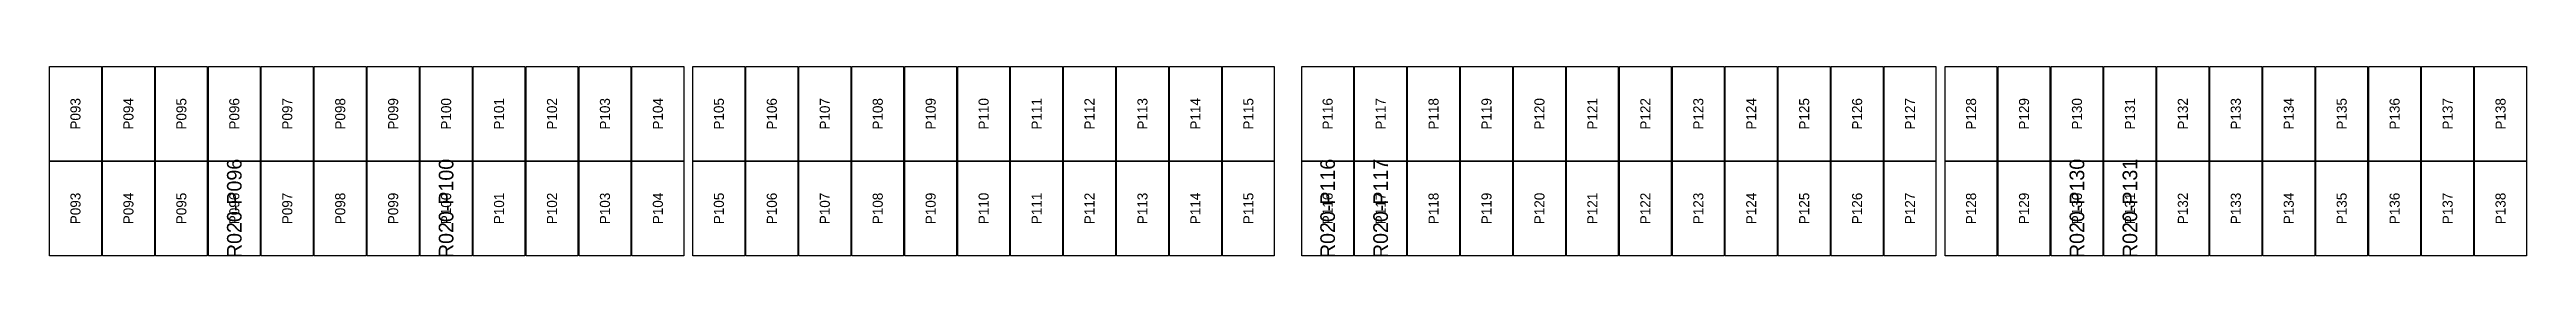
# Model space of a CAD drawing. Extents: x 296295 to 296770, y 651564 to 652121.
# Drawn here: x 296458.7 to 296512.9, y 652043.5 to 652047.7 of the extents above; entities that cross this region are included whole.
import ezdxf
from ezdxf.enums import TextEntityAlignment as Align

# ---------------------------------------------------------------- set-up
doc = ezdxf.new("R2010")
doc.units = 0

msp = doc.modelspace()

# ---------------------------------------------------------------- texts
at = {"layer": 'DEFECT_LABELS'}
for s, p in [('R020-P096', (296462.761, 652044.582)), ('R020-P100', (296467.393, 652044.582)), ('R020-P116', (296486.673, 652044.582)), ('R020-P117', (296487.831, 652044.582)), ('R020-P130', (296503.061, 652044.582)), ('R020-P131', (296504.219, 652044.582))]:
    msp.add_text(s, height=0.32, rotation=90, dxfattribs=at).set_placement(p, align=Align.MIDDLE_CENTER)
at = {"layer": 'PANEL_POSITION'}
for s, p in [('P093', (296459.287, 652046.645)), ('P094', (296460.445, 652046.645)), ('P095', (296461.603, 652046.645)), ('P096', (296462.761, 652046.645)), ('P097', (296463.919, 652046.645)), ('P098', (296465.077, 652046.645)), ('P099', (296466.235, 652046.645)), ('P100', (296467.393, 652046.645)), ('P101', (296468.551, 652046.645)), ('P102', (296469.709, 652046.645)), ('P103', (296470.867, 652046.645)), ('P104', (296472.025, 652046.645)), ('P105', (296473.359, 652046.645)), ('P106', (296474.517, 652046.645)), ('P107', (296475.675, 652046.645)), ('P108', (296476.833, 652046.645)), ('P109', (296477.991, 652046.645)), ('P110', (296479.149, 652046.645)), ('P111', (296480.307, 652046.645)), ('P112', (296481.465, 652046.645)), ('P113', (296482.623, 652046.645)), ('P114', (296483.781, 652046.645)), ('P115', (296484.939, 652046.645)), ('P116', (296486.673, 652046.645)), ('P117', (296487.831, 652046.645)), ('P118', (296488.989, 652046.645)), ('P119', (296490.147, 652046.645)), ('P120', (296491.305, 652046.645)), ('P121', (296492.463, 652046.645)), ('P122', (296493.621, 652046.645)), ('P123', (296494.779, 652046.645)), ('P124', (296495.937, 652046.645)), ('P125', (296497.095, 652046.645)), ('P126', (296498.253, 652046.645)), ('P127', (296499.411, 652046.645)), ('P128', (296500.745, 652046.645)), ('P129', (296501.903, 652046.645)), ('P130', (296503.061, 652046.645)), ('P131', (296504.219, 652046.645)), ('P132', (296505.377, 652046.645)), ('P133', (296506.535, 652046.645)), ('P134', (296507.693, 652046.645)), ('P135', (296508.851, 652046.645)), ('P136', (296510.009, 652046.645)), ('P137', (296511.167, 652046.645)), ('P138', (296512.325, 652046.645)), ('P093', (296459.287, 652044.582)), ('P094', (296460.445, 652044.582)), ('P095', (296461.603, 652044.582)), ('P096', (296462.761, 652044.582)), ('P097', (296463.919, 652044.582)), ('P098', (296465.077, 652044.582)), ('P099', (296466.235, 652044.582)), ('P100', (296467.393, 652044.582)), ('P101', (296468.551, 652044.582)), ('P102', (296469.709, 652044.582)), ('P103', (296470.867, 652044.582)), ('P104', (296472.025, 652044.582)), ('P105', (296473.359, 652044.582)), ('P106', (296474.517, 652044.582)), ('P107', (296475.675, 652044.582)), ('P108', (296476.833, 652044.582)), ('P109', (296477.991, 652044.582)), ('P110', (296479.149, 652044.582)), ('P111', (296480.307, 652044.582)), ('P112', (296481.465, 652044.582)), ('P113', (296482.623, 652044.582)), ('P114', (296483.781, 652044.582)), ('P115', (296484.939, 652044.582)), ('P116', (296486.673, 652044.582)), ('P117', (296487.831, 652044.582)), ('P118', (296488.989, 652044.582)), ('P119', (296490.147, 652044.582)), ('P120', (296491.305, 652044.582)), ('P121', (296492.463, 652044.582)), ('P122', (296493.621, 652044.582)), ('P123', (296494.779, 652044.582)), ('P124', (296495.937, 652044.582)), ('P125', (296497.095, 652044.582)), ('P126', (296498.253, 652044.582)), ('P127', (296499.411, 652044.582)), ('P128', (296500.745, 652044.582)), ('P129', (296501.903, 652044.582)), ('P130', (296503.061, 652044.582)), ('P131', (296504.219, 652044.582)), ('P132', (296505.377, 652044.582)), ('P133', (296506.535, 652044.582)), ('P134', (296507.693, 652044.582)), ('P135', (296508.851, 652044.582)), ('P136', (296510.009, 652044.582)), ('P137', (296511.167, 652044.582)), ('P138', (296512.325, 652044.582))]:
    msp.add_text(s, height=0.22, rotation=90, dxfattribs=at).set_placement(p, align=Align.MIDDLE_CENTER)

# ---------------------------------------------------------------- linework, layer by layer
at = {"layer": 'DEFECTIVE_PANELS'}
for points in [[(296462.194, 652045.614), (296463.328, 652045.614), (296463.328, 652043.551), (296462.194, 652043.551)], [(296466.826, 652045.614), (296467.96, 652045.614), (296467.96, 652043.551), (296466.826, 652043.551)], [(296486.106, 652045.614), (296487.24, 652045.614), (296487.24, 652043.551), (296486.106, 652043.551)], [(296487.264, 652045.614), (296488.398, 652045.614), (296488.398, 652043.551), (296487.264, 652043.551)], [(296502.494, 652045.614), (296503.628, 652045.614), (296503.628, 652043.551), (296502.494, 652043.551)], [(296503.652, 652045.614), (296504.786, 652045.614), (296504.786, 652043.551), (296503.652, 652043.551)]]:
    msp.add_lwpolyline(points, close=True, dxfattribs=at)
at = {"layer": 'PANELS_MASTER'}
for points in [[(296458.72, 652047.677), (296459.854, 652047.677), (296459.854, 652045.614), (296458.72, 652045.614)], [(296459.878, 652047.677), (296461.012, 652047.677), (296461.012, 652045.614), (296459.878, 652045.614)], [(296461.036, 652047.677), (296462.17, 652047.677), (296462.17, 652045.614), (296461.036, 652045.614)], [(296462.194, 652047.677), (296463.328, 652047.677), (296463.328, 652045.614), (296462.194, 652045.614)], [(296463.352, 652047.677), (296464.486, 652047.677), (296464.486, 652045.614), (296463.352, 652045.614)], [(296464.51, 652047.677), (296465.644, 652047.677), (296465.644, 652045.614), (296464.51, 652045.614)], [(296465.668, 652047.677), (296466.802, 652047.677), (296466.802, 652045.614), (296465.668, 652045.614)], [(296466.826, 652047.677), (296467.96, 652047.677), (296467.96, 652045.614), (296466.826, 652045.614)], [(296467.984, 652047.677), (296469.118, 652047.677), (296469.118, 652045.614), (296467.984, 652045.614)], [(296469.142, 652047.677), (296470.276, 652047.677), (296470.276, 652045.614), (296469.142, 652045.614)], [(296470.3, 652047.677), (296471.434, 652047.677), (296471.434, 652045.614), (296470.3, 652045.614)], [(296471.458, 652047.677), (296472.592, 652047.677), (296472.592, 652045.614), (296471.458, 652045.614)], [(296472.792, 652047.677), (296473.926, 652047.677), (296473.926, 652045.614), (296472.792, 652045.614)], [(296473.95, 652047.677), (296475.084, 652047.677), (296475.084, 652045.614), (296473.95, 652045.614)], [(296475.108, 652047.677), (296476.242, 652047.677), (296476.242, 652045.614), (296475.108, 652045.614)], [(296476.266, 652047.677), (296477.4, 652047.677), (296477.4, 652045.614), (296476.266, 652045.614)], [(296477.424, 652047.677), (296478.558, 652047.677), (296478.558, 652045.614), (296477.424, 652045.614)], [(296478.582, 652047.677), (296479.716, 652047.677), (296479.716, 652045.614), (296478.582, 652045.614)], [(296479.74, 652047.677), (296480.874, 652047.677), (296480.874, 652045.614), (296479.74, 652045.614)], [(296480.898, 652047.677), (296482.032, 652047.677), (296482.032, 652045.614), (296480.898, 652045.614)], [(296482.056, 652047.677), (296483.19, 652047.677), (296483.19, 652045.614), (296482.056, 652045.614)], [(296483.214, 652047.677), (296484.348, 652047.677), (296484.348, 652045.614), (296483.214, 652045.614)], [(296484.372, 652047.677), (296485.506, 652047.677), (296485.506, 652045.614), (296484.372, 652045.614)], [(296486.106, 652047.677), (296487.24, 652047.677), (296487.24, 652045.614), (296486.106, 652045.614)], [(296487.264, 652047.677), (296488.398, 652047.677), (296488.398, 652045.614), (296487.264, 652045.614)], [(296488.422, 652047.677), (296489.556, 652047.677), (296489.556, 652045.614), (296488.422, 652045.614)], [(296489.58, 652047.677), (296490.714, 652047.677), (296490.714, 652045.614), (296489.58, 652045.614)], [(296490.738, 652047.677), (296491.872, 652047.677), (296491.872, 652045.614), (296490.738, 652045.614)], [(296491.896, 652047.677), (296493.03, 652047.677), (296493.03, 652045.614), (296491.896, 652045.614)], [(296493.054, 652047.677), (296494.188, 652047.677), (296494.188, 652045.614), (296493.054, 652045.614)], [(296494.212, 652047.677), (296495.346, 652047.677), (296495.346, 652045.614), (296494.212, 652045.614)], [(296495.37, 652047.677), (296496.504, 652047.677), (296496.504, 652045.614), (296495.37, 652045.614)], [(296496.528, 652047.677), (296497.662, 652047.677), (296497.662, 652045.614), (296496.528, 652045.614)], [(296497.686, 652047.677), (296498.82, 652047.677), (296498.82, 652045.614), (296497.686, 652045.614)], [(296498.844, 652047.677), (296499.978, 652047.677), (296499.978, 652045.614), (296498.844, 652045.614)], [(296500.178, 652047.677), (296501.312, 652047.677), (296501.312, 652045.614), (296500.178, 652045.614)], [(296501.336, 652047.677), (296502.47, 652047.677), (296502.47, 652045.614), (296501.336, 652045.614)], [(296502.494, 652047.677), (296503.628, 652047.677), (296503.628, 652045.614), (296502.494, 652045.614)], [(296503.652, 652047.677), (296504.786, 652047.677), (296504.786, 652045.614), (296503.652, 652045.614)], [(296504.81, 652047.677), (296505.944, 652047.677), (296505.944, 652045.614), (296504.81, 652045.614)], [(296505.968, 652047.677), (296507.102, 652047.677), (296507.102, 652045.614), (296505.968, 652045.614)], [(296507.126, 652047.677), (296508.26, 652047.677), (296508.26, 652045.614), (296507.126, 652045.614)], [(296508.284, 652047.677), (296509.418, 652047.677), (296509.418, 652045.614), (296508.284, 652045.614)], [(296509.442, 652047.677), (296510.576, 652047.677), (296510.576, 652045.614), (296509.442, 652045.614)], [(296510.6, 652047.677), (296511.734, 652047.677), (296511.734, 652045.614), (296510.6, 652045.614)], [(296511.758, 652047.677), (296512.892, 652047.677), (296512.892, 652045.614), (296511.758, 652045.614)], [(296458.72, 652045.614), (296459.854, 652045.614), (296459.854, 652043.551), (296458.72, 652043.551)], [(296459.878, 652045.614), (296461.012, 652045.614), (296461.012, 652043.551), (296459.878, 652043.551)], [(296461.036, 652045.614), (296462.17, 652045.614), (296462.17, 652043.551), (296461.036, 652043.551)], [(296463.352, 652045.614), (296464.486, 652045.614), (296464.486, 652043.551), (296463.352, 652043.551)], [(296464.51, 652045.614), (296465.644, 652045.614), (296465.644, 652043.551), (296464.51, 652043.551)], [(296465.668, 652045.614), (296466.802, 652045.614), (296466.802, 652043.551), (296465.668, 652043.551)], [(296467.984, 652045.614), (296469.118, 652045.614), (296469.118, 652043.551), (296467.984, 652043.551)], [(296469.142, 652045.614), (296470.276, 652045.614), (296470.276, 652043.551), (296469.142, 652043.551)], [(296470.3, 652045.614), (296471.434, 652045.614), (296471.434, 652043.551), (296470.3, 652043.551)], [(296471.458, 652045.614), (296472.592, 652045.614), (296472.592, 652043.551), (296471.458, 652043.551)], [(296472.792, 652045.614), (296473.926, 652045.614), (296473.926, 652043.551), (296472.792, 652043.551)], [(296473.95, 652045.614), (296475.084, 652045.614), (296475.084, 652043.551), (296473.95, 652043.551)], [(296475.108, 652045.614), (296476.242, 652045.614), (296476.242, 652043.551), (296475.108, 652043.551)], [(296476.266, 652045.614), (296477.4, 652045.614), (296477.4, 652043.551), (296476.266, 652043.551)], [(296477.424, 652045.614), (296478.558, 652045.614), (296478.558, 652043.551), (296477.424, 652043.551)], [(296478.582, 652045.614), (296479.716, 652045.614), (296479.716, 652043.551), (296478.582, 652043.551)], [(296479.74, 652045.614), (296480.874, 652045.614), (296480.874, 652043.551), (296479.74, 652043.551)], [(296480.898, 652045.614), (296482.032, 652045.614), (296482.032, 652043.551), (296480.898, 652043.551)], [(296482.056, 652045.614), (296483.19, 652045.614), (296483.19, 652043.551), (296482.056, 652043.551)], [(296483.214, 652045.614), (296484.348, 652045.614), (296484.348, 652043.551), (296483.214, 652043.551)], [(296484.372, 652045.614), (296485.506, 652045.614), (296485.506, 652043.551), (296484.372, 652043.551)], [(296488.422, 652045.614), (296489.556, 652045.614), (296489.556, 652043.551), (296488.422, 652043.551)], [(296489.58, 652045.614), (296490.714, 652045.614), (296490.714, 652043.551), (296489.58, 652043.551)], [(296490.738, 652045.614), (296491.872, 652045.614), (296491.872, 652043.551), (296490.738, 652043.551)], [(296491.896, 652045.614), (296493.03, 652045.614), (296493.03, 652043.551), (296491.896, 652043.551)], [(296493.054, 652045.614), (296494.188, 652045.614), (296494.188, 652043.551), (296493.054, 652043.551)], [(296494.212, 652045.614), (296495.346, 652045.614), (296495.346, 652043.551), (296494.212, 652043.551)], [(296495.37, 652045.614), (296496.504, 652045.614), (296496.504, 652043.551), (296495.37, 652043.551)], [(296496.528, 652045.614), (296497.662, 652045.614), (296497.662, 652043.551), (296496.528, 652043.551)], [(296497.686, 652045.614), (296498.82, 652045.614), (296498.82, 652043.551), (296497.686, 652043.551)], [(296498.844, 652045.614), (296499.978, 652045.614), (296499.978, 652043.551), (296498.844, 652043.551)], [(296500.178, 652045.614), (296501.312, 652045.614), (296501.312, 652043.551), (296500.178, 652043.551)], [(296501.336, 652045.614), (296502.47, 652045.614), (296502.47, 652043.551), (296501.336, 652043.551)], [(296504.81, 652045.614), (296505.944, 652045.614), (296505.944, 652043.551), (296504.81, 652043.551)], [(296505.968, 652045.614), (296507.102, 652045.614), (296507.102, 652043.551), (296505.968, 652043.551)], [(296507.126, 652045.614), (296508.26, 652045.614), (296508.26, 652043.551), (296507.126, 652043.551)], [(296508.284, 652045.614), (296509.418, 652045.614), (296509.418, 652043.551), (296508.284, 652043.551)], [(296509.442, 652045.614), (296510.576, 652045.614), (296510.576, 652043.551), (296509.442, 652043.551)], [(296510.6, 652045.614), (296511.734, 652045.614), (296511.734, 652043.551), (296510.6, 652043.551)], [(296511.758, 652045.614), (296512.892, 652045.614), (296512.892, 652043.551), (296511.758, 652043.551)]]:
    msp.add_lwpolyline(points, close=True, dxfattribs=at)

msp.set_redraw_order([(e.dxf.handle, doc.entitydb.next_handle()) for e in msp.query("TEXT MTEXT ATTDEF DIMENSION ARC_DIMENSION")])  # texts and dimensions are drawn at this point

doc.saveas('drawing.dxf')
